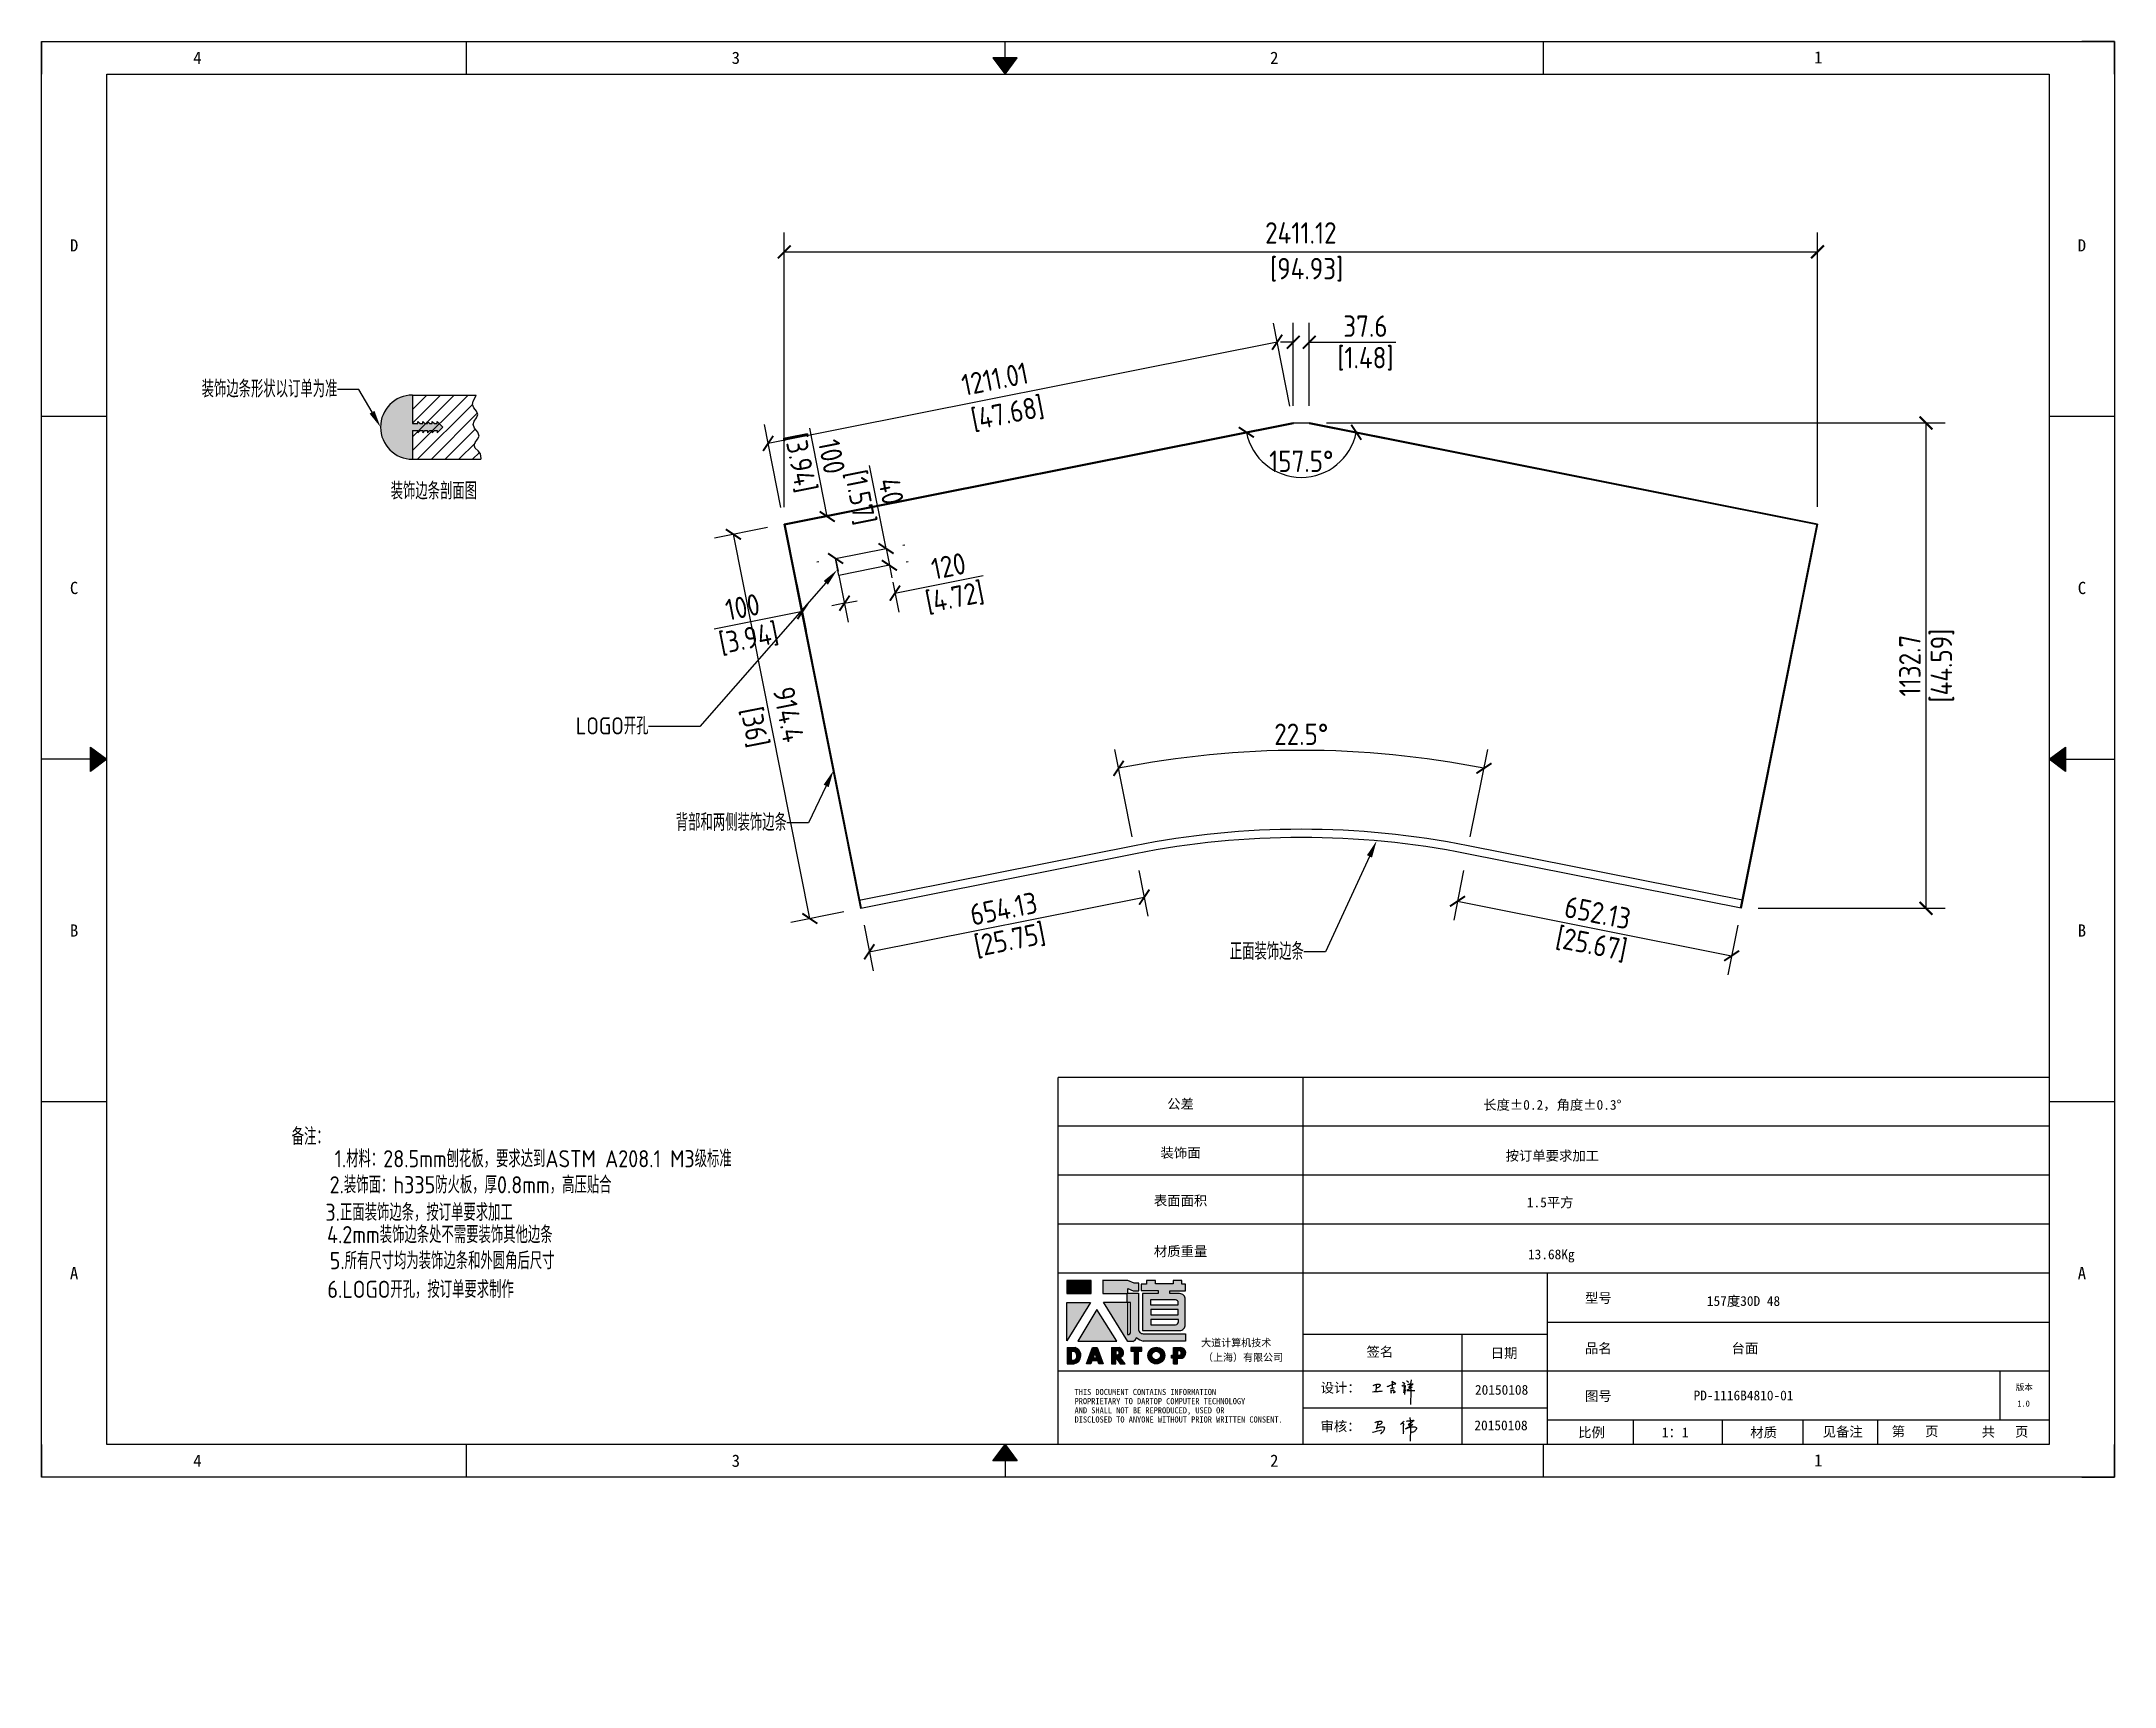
# Model space of a CAD drawing. Header units: millimetres. Extents: x -8883 to 24658, y -3888 to 19148.
# Drawn here: x 9181 to 14018, y 15308 to 19148 of the extents above; entities that cross this region are included whole.
import ezdxf
from ezdxf import colors
from ezdxf.entities.mleader import LeaderData, LeaderLine
from ezdxf.enums import TextEntityAlignment as Align
from ezdxf.math import Vec2, Vec3

# ---------------------------------------------------------------- set-up
doc = ezdxf.new("R2010")
doc.units = ezdxf.units.MM
doc.header["$MEASUREMENT"] = 0
doc.linetypes.add('DOT', pattern=[0.2, 0.1, -0.1])
for name, color, linetype in [('4', 7, 'Continuous'), ('ATTACHMENT', 7, 'Continuous'), ('DIM', 254, 'Continuous'), ('print', 30, 'Continuous'), ('WORKSURFACE', 7, 'Continuous')]:
    doc.layers.add(name, color=color, linetype=linetype)
doc.styles.add('Dartop', font='')
doc.styles.add('Dartop Text Style', font='gbenor.shx', dxfattribs={"bigfont": 'gbcbig.shx'})
doc.styles.add('hzHT', font='')
doc.styles.get('Dartop').set_extended_font_data('FangSong_GB2312')
doc.styles.get('hzHT').set_extended_font_data('SimHei')
doc.dimstyles.new('Dartop DIM Style', dxfattribs={"dimscale": 20, "dimtxt": 2.5, "dimasz": 1.5, "dimexe": 2.25, "dimexo": 2, "dimtad": 1, "dimdsep": 46, "dimtxsty": 'Dartop Text Style', "dimblk": 'ARCHTICK', "dimcen": 0.09, "dimadec": 1, "dimazin": 0, "dimtfac": 1, "dimtofl": 0, "dimtmove": 0, "dimatfit": 1, "dimfxl": 1, "dimtolj": 1, "dimtzin": 0, "dimarcsym": 0})

msp = doc.modelspace()

# ---------------------------------------------------------------- texts
at = {"color": 0}
for s, height, style, p in [('4', 28.554, 'Dartop', (9544.513, 19109.551)), ('3', 28.554, 'Dartop', (10800.896, 19109.551)), ('2', 28.554, 'Dartop', (12057.279, 19109.551)), ('1', 28.554, 'Dartop', (13326.677, 19110.457)), ('D', 28.554, 'Dartop', (9256.762, 18671.721)), ('D', 28.554, 'Dartop', (13941.853, 18671.721)), ('C', 28.554, 'Dartop', (9256.762, 17872.204)), ('C', 28.554, 'Dartop', (13941.853, 17872.204)), ('B', 28.554, 'Dartop', (9256.762, 17072.688)), ('B', 28.554, 'Dartop', (13941.853, 17072.688)), ('公差', 22.8433, 'hzHT', (11838.611, 16667.918)), ('长度%%P0.2，角度%%P0.3%%D', 22.84333, 'hzHT', (12706.167, 16665.858)), ('装饰面', 22.8433, 'hzHT', (11838.611, 16554.048)), ('按订单要求加工', 22.8433, 'hzHT', (12706.167, 16547.078)), ('表面面积', 22.8433, 'hzHT', (11838.611, 16442.369)), ('1.5平方', 22.8433, 'hzHT', (12701.21, 16438.197)), ('材质重量', 22.8433, 'hzHT', (11838.611, 16324.12)), ('13.68Kg', 22.8433, 'hzHT', (12703.688, 16316.942)), ('A', 28.554, 'Dartop', (9256.762, 16273.171)), ('A', 28.554, 'Dartop', (13941.853, 16273.171)), ('型号', 22.8433, 'hzHT', (12813.504, 16215.066)), ('157度30D 48', 22.8433, 'hzHT', (13152.255, 16208.061)), ('品名', 22.8433, 'hzHT', (12813.504, 16097.797)), ('台面', 22.8433, 'hzHT', (13155.449, 16097.797)), ('签名', 22.8433, 'hzHT', (12303.762, 16089.428)), ('日期', 22.8433, 'hzHT', (12593.617, 16086.617)), ('20150108', 22.8433, 'hzHT', (12587.754, 16000.738)), ('版本', 14.2771, 'hzHT', (13807.5, 16006.835)), ('图号', 22.8433, 'hzHT', (12813.504, 15986.142)), ('PD-1116B4810-01', 22.84333, 'hzHT', (13152.255, 15987.633)), ('1.0', 14.2771, 'Dartop', (13805.783, 15968.679)), ('20150108', 22.8433, 'hzHT', (12586.394, 15917.851)), ('比例', 22.8433, 'hzHT', (12797.576, 15901.373)), ('材质', 22.8433, 'hzHT', (13199.201, 15901.373)), ('见备注', 22.8433, 'hzHT', (13383.73, 15903.048)), ('第   页', 22.8433, 'hzHT', (13552.57, 15903.742)), ('共   页', 22.8433, 'hzHT', (13762.405, 15902.91)), ('1：1', 22.8433, 'hzHT', (12992.863, 15901.373)), ('4', 28.554, 'Dartop', (9544.513, 15835.341)), ('3', 28.554, 'Dartop', (10800.896, 15835.341)), ('2', 28.554, 'Dartop', (12057.279, 15835.341)), ('1', 28.554, 'Dartop', (13326.677, 15836.247))]:
    msp.add_text(s, height=height, dxfattribs=dict(at, style=style)).set_placement(p, align=Align.MIDDLE_CENTER)
at = {"color": 0, "style": 'hzHT'}
for s, height, p in [('设计：', 22.8433, (12165.381, 15994.255)), ('THIS DOCUMENT CONTAINS INFORMATION', 14.27708, (11591.367, 15988.63)), ('PROPRIETARY TO DARTOP COMPUTER TECHNOLOGY', 14.27708, (11591.367, 15967.215)), ('AND SHALL NOT BE REPRODUCED, USED OR', 14.27708, (11591.367, 15945.799)), ('DISCLOSED TO ANYONE WITHOUT PRIOR WRITTEN CONSENT.', 14.27708, (11591.367, 15924.383)), ('审核：', 22.8433, (12165.041, 15904.302))]:
    msp.add_text(s, height=height, dxfattribs=at).set_placement(p)
at = {"layer": '4', "color": 0, "style": 'hzHT'}
for s, p in [('大道计算机技术', (11886.656, 16102.03)), ('（上海）有限公司', (11890.967, 16067.883))]:
    msp.add_text(s, height=17.1325, dxfattribs=at).set_placement(p)
at = {"layer": 'DIM', "style": 'Dartop Text Style'}
for s, p in [('装饰边条剖面图', (10096.271, 18098.733)), ('备注：', (9807.671, 16592.08)), ('1.材料：28.5mm刨花板，要求达到ASTM A208.1 M3级标准', (10327.965, 16540.096)), ('2.装饰面：h335防火板，厚0.8mm，高压贴合           ', (10301.175, 16479.332)), ('3.正面装饰边条，按订单要求加工                    ', (10278.675, 16415.083)), ('4.2mm装饰边条处不需要装饰其他边条                 ', (10294.509, 16362.995)), ('5.所有尺寸均为装饰边条和外圆角后尺寸              ', (10267.352, 16302.231)), ('6.LOGO开孔，按订单要求制作              ', (10217.107, 16235.343))]:
    msp.add_text(s, height=40, dxfattribs=at).set_placement(p, align=Align.MIDDLE_CENTER)

# ---------------------------------------------------------------- blocks, each defined once
blk = doc.blocks.new('_ArchTick')
at = {"color": 0, "linetype": 'ByBlock', "const_width": 0.15}
blk.add_lwpolyline([(-0.5, -0.5), (0.5, 0.5)], dxfattribs=at)
blk = doc.blocks.new('*D210')
at = {"layer": 'Defpoints', "color": 0, "transparency": 16777216}
for p in [(12139.1, 18257.3), (13146.5, 17124.6), (13577.9, 17124.6)]:
    blk.add_point(p, dxfattribs=at)
at = {"layer": 'DIM', "color": 0, "lineweight": -2, "transparency": 16777216}
for p, q in [((12179.1, 18257.3), (13622.9, 18257.3)), ((13577.9, 18257.3), (13577.9, 17124.6)), ((13186.5, 17124.6), (13622.9, 17124.6))]:
    blk.add_line(p, q, dxfattribs=at)
at = {"layer": 'DIM', "color": 0, "lineweight": -2, "transparency": 16777216, "xscale": 30, "yscale": 30, "zscale": 30}
for p, rotation in [((13577.9, 18257.3), 90), ((13577.9, 17124.6), 270)]:
    blk.add_blockref('_ArchTick', p, dxfattribs=dict(at, rotation=rotation))
at = {"layer": 'DIM', "color": 0, "transparency": 16777216, "char_height": 50, "attachment_point": 5, "rotation": 90, "style": 'Dartop Text Style'}
for s, insert in [('\\A1;1132.7', (13540.4, 17690.9)), ('\\A1;[44.59]', (13616.4, 17690.9))]:
    blk.add_mtext(s, dxfattribs=dict(at, insert=insert))
blk = doc.blocks.new('*D211')
at = {"layer": 'Defpoints', "color": 0, "transparency": 16777216}
for p in [(13324.9, 18656.6), (10913.8, 18021), (13324.9, 18021.4)]:
    blk.add_point(p, dxfattribs=at)
at = {"layer": 'DIM', "color": 0, "lineweight": -2, "transparency": 16777216}
for p, q in [((10913.8, 18061), (10913.8, 18701.6)), ((13324.9, 18061.4), (13324.9, 18701.6)), ((10913.8, 18656.6), (13324.9, 18656.6))]:
    blk.add_line(p, q, dxfattribs=at)
at = {"layer": 'DIM', "color": 0, "lineweight": -2, "transparency": 16777216, "xscale": 30, "yscale": 30, "zscale": 30, "rotation": 180}
blk.add_blockref('_ArchTick', (10913.8, 18656.6), dxfattribs=at)
at = {"layer": 'DIM', "color": 0, "lineweight": -2, "transparency": 16777216, "xscale": 30, "yscale": 30, "zscale": 30}
blk.add_blockref('_ArchTick', (13324.9, 18656.6), dxfattribs=at)
at = {"layer": 'DIM', "color": 0, "transparency": 16777216, "insert": (12119.3, 18656.6), "char_height": 50, "attachment_point": 5, "style": 'Dartop Text Style'}
blk.add_mtext('\\A1;2411.12\\P [94.93]', dxfattribs=at)
blk = doc.blocks.new('*D212')
at = {"layer": 'Defpoints', "color": 0, "transparency": 16777216}
for p in [(12101.5, 18257.3), (10876.3, 18209.5), (10913.8, 18021)]:
    blk.add_point(p, dxfattribs=at)
at = {"layer": 'DIM', "color": 0, "lineweight": -2, "transparency": 16777216}
for p, q in [((12093.7, 18296.5), (12055.3, 18489.9)), ((12064, 18445.7), (10876.3, 18209.5)), ((10906, 18060.2), (10867.5, 18253.6))]:
    blk.add_line(p, q, dxfattribs=at)
at = {"layer": 'DIM', "color": 0, "lineweight": -2, "transparency": 16777216, "xscale": 30, "yscale": 30, "zscale": 30}
for p, rotation in [((12064, 18445.7), 11.25000000000584), ((10876.3, 18209.5), 191.2500000000059)]:
    blk.add_blockref('_ArchTick', p, dxfattribs=dict(at, rotation=rotation))
at = {"layer": 'DIM', "color": 0, "transparency": 16777216, "insert": (11413.9, 18316.4), "char_height": 50, "attachment_point": 5, "rotation": 11.25, "style": 'Dartop Text Style'}
blk.add_mtext('\\A1;1211.01\\P [47.68]', dxfattribs=at)
blk = doc.blocks.new('*D213')
at = {"layer": 'Defpoints', "color": 0, "transparency": 16777216}
for p in [(12139.1, 18445.7), (12101.5, 18257.3), (12139.1, 18257.3)]:
    blk.add_point(p, dxfattribs=at)
at = {"layer": 'DIM', "color": 0, "lineweight": -2, "transparency": 16777216}
for p, q in [((12101.5, 18297.3), (12101.5, 18490.7)), ((12139.1, 18297.3), (12139.1, 18490.7)), ((12101.5, 18445.7), (12071.5, 18445.7)), ((12139.1, 18445.7), (12340.8, 18445.7))]:
    blk.add_line(p, q, dxfattribs=at)
at = {"layer": 'DIM', "color": 0, "lineweight": -2, "transparency": 16777216, "xscale": 30, "yscale": 30, "zscale": 30}
blk.add_blockref('_ArchTick', (12101.5, 18445.7), dxfattribs=at)
at = {"layer": 'DIM', "color": 0, "lineweight": -2, "transparency": 16777216, "xscale": 30, "yscale": 30, "zscale": 30, "rotation": 180}
blk.add_blockref('_ArchTick', (12139.1, 18445.7), dxfattribs=at)
at = {"layer": 'DIM', "color": 0, "transparency": 16777216, "char_height": 50, "attachment_point": 5, "style": 'Dartop Text Style'}
for s, insert in [('\\A1;37.6', (12270, 18483.2)), ('\\A1;[1.48]', (12270, 18407.2))]:
    blk.add_mtext(s, dxfattribs=dict(at, insert=insert))
blk = doc.blocks.new('*D214')
at = {"layer": 'Defpoints', "color": 0, "transparency": 16777216}
for p in [(12101.5, 18257.3), (12139.1, 18257.3), (12062.5, 18143.7), (10913.8, 18021), (13324.9, 18021.4)]:
    blk.add_point(p, dxfattribs=at)
at = {"layer": 'DIM', "color": 0, "lineweight": -2, "transparency": 16777216}
blk.add_arc((12120.3, 18261), 130.7, 191.25, 348.75, dxfattribs=at)
at = {"layer": 'DIM', "color": 0, "lineweight": -2, "transparency": 16777216, "xscale": 30, "yscale": 30, "zscale": 30}
for p, rotation in [((11992.1, 18235.5), 101.2499999916732), ((12248.6, 18235.5), 78.74999999271982)]:
    blk.add_blockref('_ArchTick', p, dxfattribs=dict(at, rotation=rotation))
at = {"layer": 'DIM', "color": 0, "transparency": 16777216, "insert": (12120.3, 18167.8), "char_height": 50, "attachment_point": 5, "rotation": 360, "style": 'Dartop Text Style'}
blk.add_mtext('\\A1;157.5°', dxfattribs=at)
blk = doc.blocks.new('*D215')
at = {"layer": 'Defpoints', "color": 0, "transparency": 16777216}
for p in [(10795.2, 17997.4), (10913.8, 18021), (11092.2, 17124.2)]:
    blk.add_point(p, dxfattribs=at)
at = {"layer": 'DIM', "color": 0, "lineweight": -2, "transparency": 16777216}
for p, q in [((10874.6, 18013.2), (10751.1, 17988.6)), ((10973.6, 17100.6), (10795.2, 17997.4)), ((11052.9, 17116.4), (10929.5, 17091.8))]:
    blk.add_line(p, q, dxfattribs=at)
at = {"layer": 'DIM', "color": 0, "lineweight": -2, "transparency": 16777216, "xscale": 30, "yscale": 30, "zscale": 30}
for p, rotation in [((10795.2, 17997.4), 101.2499999986194), ((10973.6, 17100.6), 281.2499999986194)]:
    blk.add_blockref('_ArchTick', p, dxfattribs=dict(at, rotation=rotation))
at = {"layer": 'DIM', "color": 0, "transparency": 16777216, "insert": (10880.6, 17568.3), "char_height": 50, "attachment_point": 5, "rotation": 281.25, "style": 'Dartop Text Style'}
blk.add_mtext('\\A1;914.4\\P [36]', dxfattribs=at)
blk = doc.blocks.new('*U163')
at = {"color": 254, "linetype": 'Continuous', "extrusion": (0, 0, -1)}
for points in [[(-17, 0.333), (-16.812, 0.25), (-17, 0.5)], [(-17, 0.333), (-17.188, 0.25), (-16.812, 0.25)], [(-17, 0.333), (-17, 0.5), (-17.188, 0.25)]]:
    blk.add_solid(points, dxfattribs=at)
blk = doc.blocks.new('*U162')
at = {"color": 254, "linetype": 'Continuous', "extrusion": (0, 0, -1)}
for points in [[(-33.167, 11), (-33, 11), (-33.25, 11.188)], [(-33.167, 11), (-33.25, 11.188), (-33.25, 10.812)], [(-33.167, 11), (-33.25, 10.812), (-33, 11)]]:
    blk.add_solid(points, dxfattribs=at)
blk = doc.blocks.new('*U164')
at = {"color": 254, "linetype": 'Continuous'}
for points in [[(17, 21.667), (17.188, 21.75), (16.812, 21.75)], [(17, 21.667), (16.812, 21.75), (17, 21.5)], [(17, 21.667), (17, 21.5), (17.188, 21.75)]]:
    blk.add_solid(points, dxfattribs=at)
blk = doc.blocks.new('*U161')
at = {"color": 254, "linetype": 'Continuous', "extrusion": (0, 0, -1)}
for points in [[(-0.833, 11), (-0.75, 10.812), (-0.75, 11.188)], [(-0.833, 11), (-0.75, 11.188), (-1, 11)], [(-0.833, 11), (-1, 11), (-0.75, 10.812)]]:
    blk.add_solid(points, dxfattribs=at)
blk = doc.blocks.new('dadao')
for p, q in [((48, 19.2), (44.9, 10.4)), ((44.9, 10.4), (51.2, 10.4)), ((51.2, 10.4), (48, 19.2))]:
    blk.add_line(p, q)
for points in [[(41.8, 121.6), (41.8, 143.7), (-0.4, 143.7), (-0.4, 121.6), (41.8, 121.6)], [(104.8, 122), (104.8, 130.3), (114.1, 126.3), (124.2, 126.3), (124.2, 139.6), (115.9, 139.6), (105.1, 143.9), (61.5, 143.9)], [(61.7, 144), (61.7, 121.3), (103.9, 121.3)], [(113.4, 38.7), (105.1, 38.7), (63, 106.5), (103.9, 106.5), (103.9, 120.9), (103.9, 121.3)], [(109.7, 53.6), (109.7, 106.2), (104.3, 106.2), (104.3, 50.4), (106.6, 50.4)], [(144.6, 94.4), (144.6, 84.8), (192, 84.8), (192, 94.1), (144.9, 94.1)], [(120.2, 45), (119.5, 45), (119.5, 44.6)], [(0, 28), (0, 0), (11.8, 0)], [(0.1, 28), (14, 28)], [(7.1, 21.8), (7.1, 6.1), (12, 6.1)], [(7.1, 21.8), (11.4, 21.8)], [(76.8, 28.2), (76.8, 0), (84.1, 0), (84.1, 11.1), (91.6, -0.1), (100.3, -0.1), (91.7, 11.1)], [(76.8, 28.2), (90.6, 28.2)], [(84, 22.7), (84, 15.3), (87.2, 15.3)], [(84, 22.7), (87.3, 22.7)], [(183.7, 0), (183.7, 9.6), (180.6, 9.6), (180.6, 14.9), (183.8, 14.9), (183.8, 28.1), (196.1, 28.1), (196.5, 28.1)], [(183.7, 0), (190.9, 0), (190.9, 9.6), (198.8, 9.6)], [(194.9, 22.3), (190.8, 22.3), (190.8, 15), (194.4, 15)]]:
    blk.add_lwpolyline(points)
blk.add_lwpolyline([(137.1, 144.2), (137.1, 137.9), (128.3, 137.9), (128.3, 126.5), (157.3, 126.5), (157.3, 121.5), (130.3, 121.5), (130.3, 57.5), (194.4, 57.5, 0.414214), (204.4, 67.5), (204.4, 111.3, 0.414214), (194.4, 121.3), (177.5, 121.3), (177.5, 126.3), (204.7, 126.3), (204.7, 137.7), (198.2, 137.7), (198.2, 143.9), (183.3, 143.9), (183.3, 138), (153, 138), (153, 144.2), (137.1, 144.2)], format="xyb", close=True)
for points in [[(104.8, 122), (123.4, 122), (123.4, 60, 0.414214), (131.4, 52), (204.8, 52), (204.8, 39.1), (131.7, 39.1)], [(144.3, 110.8), (144.3, 101.8), (192.3, 101.8), (192.3, 105.5, 0.414214), (187.3, 110.5), (144.3, 110.5)], [(144.6, 77), (144.6, 67.5), (187.6, 67.5, 0.414214), (192.6, 72.5), (192.6, 76.4), (144.6, 76.4)]]:
    blk.add_lwpolyline(points, format="xyb")
for points in [[(-0.3, 106.2), (40.4, 106.2), (-0.3, 39.7), (-0.3, 106.2)], [(51.7, 94.1), (18.4, 39.3), (86.2, 39.3)], [(43.8, 28.2), (51.8, 28.2), (62.6, -0.1), (55, -0.1), (53.2, 5), (42.9, 5), (41.1, 0), (33.6, 0)], [(110, 28.1), (110, 21.9), (116, 21.9), (116, -0.1), (123.2, -0.1), (123.2, 22), (129.2, 22), (129.2, 28.1), (110, 28.1)]]:
    blk.add_lwpolyline(points, close=True)
for radius in [14.5, 7.44]:
    blk.add_circle((154.2, 14.2), radius)
for centre, radius, start, end in [((99.2, 60.7), 12.6, 305.6399, 325.969), ((111.6, 46.7), 8.19, 282.9811, 347.6627), ((136, 61.7), 22.9, 226.7358, 259.3209), ((8.5, 13.9), 8.49, 294.2143, 69.7177), ((9.6, 14.2), 14.4, 278.6604, 72.3203), ((86.4, 19), 3.8, 282.527, 76.7196), ((88.6, 19.4), 8.95, 290.6073, 77.2124), ((193.7, 18.7), 3.8, 280.9891, 72.5513), ((195.7, 18.6), 9.51, 288.8959, 85.2442)]:
    blk.add_arc(centre, radius, start, end)
blk = doc.blocks.new('h')
for p, q in [((20768.1, -2360.9), (20773, -2359.1)), ((20769.5, -2366.9), (20769.8, -2370.6)), ((20769.8, -2370.6), (20770.9, -2378)), ((20770.9, -2378), (20771.5, -2370.6)), ((20772.4, -2369.3), (20774.9, -2367.8)), ((20773, -2359.1), (20784.1, -2355.2)), ((20773.3, -2331.8), (20775.3, -2338.7)), ((20789.1, -2340.9), (20773.5, -2331.9)), ((20775.3, -2338.7), (20775.6, -2351.2)), ((20775.6, -2351.2), (20775.5, -2357.3)), ((20782.2, -2369.2), (20780, -2377.1)), ((20780, -2377.1), (20788.3, -2371.3)), ((20780.1, -2366.4), (20780.8, -2366.4)), ((20781.9, -2367.4), (20782.2, -2369.2)), ((20845.7, -2343.5), (20848.4, -2353)), ((20848.9, -2370.3), (20847.9, -2424)), ((20848.4, -2353), (20848.9, -2370.3))]:
    blk.add_line(p, q)
for points in [[(20696.6, -2372.4, 0.002073), (20710.6, -2371.9, 0.016137), (20719.6, -2371.3, 0.008314), (20736.9, -2369.3)], [(20699.1, -2348.2, -0.029745), (20704.6, -2345.4, -0.046842), (20708.4, -2344.2, -0.00919), (20714.3, -2343, -0.018517), (20717.2, -2342.5, -0.037841), (20720.3, -2342.4, -0.039541), (20723.2, -2342.8, -0.149785), (20726, -2344.3, -0.204935), (20726.9, -2346.6, -0.074872), (20726.5, -2348.3, -0.061615), (20725.6, -2350.3, -0.034204), (20723.8, -2352.6, -0.045776), (20722.3, -2354.1, -0.054985), (20720.4, -2355.3, -0.036348), (20717.3, -2356.5, -0.067752), (20715.7, -2356.8, -0.043553), (20713.2, -2356.7)], [(20755, -2351.9, -0.024077), (20759.9, -2350.1, -0.013147), (20768.7, -2346.5, -0.00522), (20775.4, -2344.1, -0.018517), (20777.3, -2343.4, -0.008274), (20786.3, -2341, -0.039541), (20788.3, -2340.8, -0.079216), (20789.4, -2341, -0.204935)], [(20813.5, -2350.1, 0.007348), (20815.9, -2348.7, 0.008421), (20818, -2347.3, 0.009459), (20819.7, -2346.2, -0.016325), (20820.7, -2345.5, -0.173771), (20821.8, -2345.3, -0.085159), (20823.9, -2346, -0.125883), (20826, -2347.9, -0.160659), (20826.6, -2350.1, -0.010447), (20826.5, -2352.3, -0.008247), (20826.2, -2355.1, -0.002698), (20825.3, -2374, 0.001562), (20823.9, -2383.7, 0.016137)], [(20816.8, -2335, -0.053561), (20819.6, -2336.1, -0.075272), (20821.3, -2337.3, -0.005295), (20822.5, -2338.5, -0.009337), (20823.1, -2339.1, -0.026146), (20823.7, -2339.8, -0.016644), (20824.5, -2340.9)], [(20832.1, -2329.2, -0.053561), (20834.9, -2330.3, -0.075272), (20836.7, -2331.5, -0.005295), (20837.8, -2332.6, -0.009337), (20838.5, -2333.3, -0.026146), (20839, -2334, -0.016644), (20839.8, -2335.1)], [(20836, -2343.7, -0.02797), (20842.1, -2342.6, -0.048868), (20845.6, -2342.2, -0.00919), (20851.1, -2341.4, -0.018517), (20853.9, -2341.1, -0.037841), (20856.7, -2341.2, -0.039541), (20859.4, -2341.6, -0.018282), (20840.6, -2354.7, -0.000937)], [(20847.6, -2340.2, 0.021784), (20849.6, -2335.9, 0.028296), (20850.8, -2332.4, 0.008136), (20851.9, -2328.2, 0.028913), (20852.2, -2327, 0.08193), (20852.1, -2325.9, 0.075058), (20851.7, -2324.7, 0.275043)]]:
    blk.add_lwpolyline(points, format="xyb")
for points in [[(20711.3, -2343.5), (20711.3, -2343.5), (20711.5, -2355.8), (20710.7, -2368), (20710.6, -2371.9)], [(20821.5, -2350.6), (20822.4, -2359.2), (20822.2, -2364.9), (20821.7, -2369), (20821.3, -2376.3), (20823.6, -2368.5), (20827.2, -2366.3), (20829.5, -2366.3)], [(20840.6, -2354.7), (20850, -2354.7), (20855, -2354.3), (20845.9, -2361.1), (20840.5, -2364), (20833, -2367.5), (20863.2, -2367.4), (20865.9, -2367.3)]]:
    blk.add_lwpolyline(points)
for centre, radius, start, end in [((20773.7, -2371.2), 2.3, 121.9907, 163.60158), ((20787.5, -2406), 40.3, 100.61827, 108.24823), ((20780.8, -2367.6), 1.15, 9.4675, 90)]:
    blk.add_arc(centre, radius, start, end)
blk = doc.blocks.new('*D219')
at = {"layer": 'Defpoints', "color": 0, "transparency": 16777216}
for p in [(10935.7, 17921.4), (11033.7, 17940.9), (10956.4, 17817.1)]:
    blk.add_point(p, dxfattribs=at)
at = {"layer": 'DIM', "color": 0, "lineweight": -2, "transparency": 16777216}
for p, q in [((11041.5, 17901.6), (11063.2, 17792.5)), ((10943.5, 17882.1), (10965.2, 17773)), ((10956.4, 17817.1), (10750.3, 17776.1)), ((11054.5, 17836.6), (11083.9, 17842.5))]:
    blk.add_line(p, q, dxfattribs=at)
at = {"layer": 'DIM', "color": 0, "lineweight": -2, "transparency": 16777216, "xscale": 30, "yscale": 30, "zscale": 30}
for p, rotation in [((11054.5, 17836.6), 191.2500000000056), ((10956.4, 17817.1), 11.25000000000561)]:
    blk.add_blockref('_ArchTick', p, dxfattribs=dict(at, rotation=rotation))
at = {"layer": 'DIM', "color": 0, "transparency": 16777216, "char_height": 50, "attachment_point": 5, "rotation": 11.25, "style": 'Dartop Text Style'}
for s, insert in [('\\A1;100', (10816.6, 17827.6)), ('\\A1;[3.94]', (10831.4, 17753))]:
    blk.add_mtext(s, dxfattribs=dict(at, insert=insert))
blk = doc.blocks.new('*D220')
at = {"layer": 'Defpoints', "color": 0, "transparency": 16777216}
for p in [(11014.2, 18038.9), (11014.2, 18038.9), (11033.7, 17940.9)]:
    blk.add_point(p, dxfattribs=at)
at = {"layer": 'DIM', "color": 0, "lineweight": -2, "transparency": 16777216}
for p, q in [((11014.2, 18038.9), (10973.2, 18245)), ((10975, 18031.1), (10970.1, 18030.2)), ((10994.5, 17933.1), (10989.6, 17932.1)), ((11033.7, 17940.9), (11039.6, 17911.4))]:
    blk.add_line(p, q, dxfattribs=at)
at = {"layer": 'DIM', "color": 0, "lineweight": -2, "transparency": 16777216, "xscale": 30, "yscale": 30, "zscale": 30}
for p, rotation in [((11014.2, 18038.9), 281.2499999916593), ((11033.7, 17940.9), 101.2499999916593)]:
    blk.add_blockref('_ArchTick', p, dxfattribs=dict(at, rotation=rotation))
at = {"layer": 'DIM', "color": 0, "transparency": 16777216, "char_height": 50, "attachment_point": 5, "rotation": 281.25, "style": 'Dartop Text Style'}
for s, insert in [('\\A1;[3.94]', (10950.1, 18163.9)), ('\\A1;100', (11024.6, 18178.7))]:
    blk.add_mtext(s, dxfattribs=dict(at, insert=insert))
blk = doc.blocks.new('*D221')
at = {"layer": 'Defpoints', "color": 0, "transparency": 16777216}
for p in [(11041.5, 17901.6), (11159.2, 17925), (11172.2, 17860)]:
    blk.add_point(p, dxfattribs=at)
at = {"layer": 'DIM', "color": 0, "lineweight": -2, "transparency": 16777216}
for p, q in [((11172.2, 17860), (11378.1, 17901)), ((11049.3, 17862.4), (11063.2, 17792.5)), ((11167, 17885.8), (11180.9, 17815.9)), ((11054.5, 17836.6), (11025, 17830.8))]:
    blk.add_line(p, q, dxfattribs=at)
at = {"layer": 'DIM', "color": 0, "lineweight": -2, "transparency": 16777216, "xscale": 30, "yscale": 30, "zscale": 30}
for p, rotation in [((11054.5, 17836.6), 11.25000000000536), ((11172.2, 17860), 191.2500000000054)]:
    blk.add_blockref('_ArchTick', p, dxfattribs=dict(at, rotation=rotation))
at = {"layer": 'DIM', "color": 0, "transparency": 16777216, "char_height": 50, "attachment_point": 5, "rotation": 11.25, "style": 'Dartop Text Style'}
for s, insert in [('\\A1;120', (11297.2, 17923.2)), ('\\A1;[4.72]', (11312.1, 17848.6))]:
    blk.add_mtext(s, dxfattribs=dict(at, insert=insert))
blk = doc.blocks.new('*D222')
at = {"layer": 'Defpoints', "color": 0, "transparency": 16777216}
for p in [(11151.4, 17964.3), (11151.4, 17964.3), (11159.2, 17925)]:
    blk.add_point(p, dxfattribs=at)
at = {"layer": 'DIM', "color": 0, "lineweight": -2, "transparency": 16777216}
for p, q in [((11151.4, 17964.3), (11112.9, 18158)), ((11190.7, 17972.1), (11195.6, 17973.1)), ((11159.2, 17925), (11165.1, 17895.6)), ((11198.5, 17932.8), (11203.4, 17933.8))]:
    blk.add_line(p, q, dxfattribs=at)
at = {"layer": 'DIM', "color": 0, "lineweight": -2, "transparency": 16777216, "xscale": 30, "yscale": 30, "zscale": 30}
for p, rotation in [((11151.4, 17964.3), 281.2500000000078), ((11159.2, 17925), 101.2500000000078)]:
    blk.add_blockref('_ArchTick', p, dxfattribs=dict(at, rotation=rotation))
at = {"layer": 'DIM', "color": 0, "transparency": 16777216, "char_height": 50, "attachment_point": 5, "rotation": 281.25, "style": 'Dartop Text Style'}
for s, insert in [('\\A1;[1.57]', (11088.5, 18083)), ('\\A1;40', (11163.1, 18097.9))]:
    blk.add_mtext(s, dxfattribs=dict(at, insert=insert))
blk = doc.blocks.new('*D223')
at = {"layer": 'Defpoints', "color": 0, "transparency": 16777216}
for p in [(12506.9, 17251.8), (13146.5, 17124.6), (13124.5, 17013.7)]:
    blk.add_point(p, dxfattribs=at)
at = {"layer": 'DIM', "color": 0, "lineweight": -2, "transparency": 16777216}
for p, q in [((12499.1, 17212.6), (12476.1, 17096.7)), ((12484.9, 17140.9), (13124.5, 17013.7)), ((13138.7, 17085.3), (13115.7, 16969.5))]:
    blk.add_line(p, q, dxfattribs=at)
at = {"layer": 'DIM', "color": 0, "lineweight": -2, "transparency": 16777216, "xscale": 30, "yscale": 30, "zscale": 30}
for p, rotation in [((12484.9, 17140.9), 168.749999998059), ((13124.5, 17013.7), 348.749999998059)]:
    blk.add_blockref('_ArchTick', p, dxfattribs=dict(at, rotation=rotation))
at = {"layer": 'DIM', "color": 0, "transparency": 16777216, "char_height": 50, "attachment_point": 5, "rotation": 348.75, "style": 'Dartop Text Style'}
for s, insert in [('\\A1;652.13', (12812, 17114.1)), ('\\A1;[25.67]', (12797.1, 17039.5))]:
    blk.add_mtext(s, dxfattribs=dict(at, insert=insert))
blk = doc.blocks.new('*D224')
at = {"layer": 'Defpoints', "color": 0, "transparency": 16777216}
for p in [(11733.7, 17251.8), (11753.9, 17150.6), (11092.2, 17124.2)]:
    blk.add_point(p, dxfattribs=at)
at = {"layer": 'DIM', "color": 0, "lineweight": -2, "transparency": 16777216}
for p, q in [((11741.5, 17212.6), (11762.6, 17106.5)), ((11112.3, 17023), (11753.9, 17150.6)), ((11100, 17084.9), (11121.1, 16978.9))]:
    blk.add_line(p, q, dxfattribs=at)
at = {"layer": 'DIM', "color": 0, "lineweight": -2, "transparency": 16777216, "xscale": 30, "yscale": 30, "zscale": 30}
for p, rotation in [((11753.9, 17150.6), 11.24999999168698), ((11112.3, 17023), 191.249999991687)]:
    blk.add_blockref('_ArchTick', p, dxfattribs=dict(at, rotation=rotation))
at = {"layer": 'DIM', "color": 0, "transparency": 16777216, "char_height": 50, "attachment_point": 5, "rotation": 11.25, "style": 'Dartop Text Style'}
for s, insert in [('\\A1;654.13', (11425.8, 17123.6)), ('\\A1;[25.75]', (11440.6, 17049))]:
    blk.add_mtext(s, dxfattribs=dict(at, insert=insert))
blk = doc.blocks.new('*D225')
at = {"layer": 'Defpoints', "color": 0, "transparency": 16777216}
for p in [(12263.2, 17488.5), (11733.7, 17251.8), (12506.9, 17251.8), (12120.3, 15308.3)]:
    blk.add_point(p, dxfattribs=at)
at = {"layer": 'DIM', "color": 0, "lineweight": -2, "transparency": 16777216}
for p, q in [((11725.9, 17291), (11685.3, 17495.3)), ((12514.7, 17291), (12555.4, 17495.3))]:
    blk.add_line(p, q, dxfattribs=at)
blk.add_arc((12120.3, 15308.3), 2184.9, 78.75, 101.25, dxfattribs=at)
at = {"layer": 'DIM', "color": 0, "lineweight": -2, "transparency": 16777216, "xscale": 30, "yscale": 30, "zscale": 30}
for p, rotation in [((11694.1, 17451.2), 191.249999991748), ((12546.6, 17451.2), 348.7499999999629)]:
    blk.add_blockref('_ArchTick', p, dxfattribs=dict(at, rotation=rotation))
at = {"layer": 'DIM', "color": 0, "transparency": 16777216, "insert": (12120.3, 17530.7), "char_height": 50, "attachment_point": 5, "style": 'Dartop Text Style'}
blk.add_mtext('\\A1;22.5°', dxfattribs=at)

# ---------------------------------------------------------------- dimensions: what is measured, and where the dimension line sits
at = {"layer": 'DIM'}
dim = msp.add_linear_dim(base=(13324.907, 18656.586), p1=(10913.791, 18021.004), p2=(13324.907, 18021.394), dimstyle='Dartop DIM Style', override={"dimpost": '\\X'}, dxfattribs=at)
dim.commit()
dim.dimension.update_dxf_attribs({"geometry": '*D211', "text_midpoint": (12119.349, 18656.586), "dimtype": 160})
for base, p1, angle, picture, middle in [((10876.3, 18209.483), (12101.529, 18257.26), 191.25, '*D212', (11413.878, 18316.414)), ((10795.214, 17997.417), (11092.181, 17124.174), 101.25, '*D215', (10880.569, 17568.309))]:
    dim = msp.add_linear_dim(base=base, p1=p1, p2=(10913.791, 18021.004), angle=angle, dimstyle='Dartop DIM Style', override={"dimpost": '\\X'}, dxfattribs=at)
    dim.commit()
    dim.dimension.update_dxf_attribs({"geometry": picture, "text_midpoint": middle, "dimtype": 161})
for p1, p2, distance, picture, middle in [((12101.529, 18257.26), (12139.129, 18257.26), 188.479, '*D213', (12269.963, 18445.739)), ((11033.73, 17940.863), (11014.221, 18038.941), 0, '*D220', (10987.869, 18171.419)), ((11159.228, 17925.042), (11151.424, 17964.274), 0, '*D222', (11126.306, 18090.55)), ((11041.533, 17901.631), (11159.228, 17925.042), -66.272, '*D221', (11304.563, 17886.381)), ((11033.73, 17940.863), (10935.651, 17921.354), 106.272, '*D219', (10823.907, 17790.773)), ((11092.181, 17124.174), (11733.738, 17251.787), -103.161, '*D224', (11433.085, 17086.801)), ((12506.92, 17251.787), (13146.516, 17124.564), -113.077, '*D223', (12804.658, 17077.271))]:
    dim = msp.add_aligned_dim(p1=p1, p2=p2, distance=distance, dimstyle='Dartop DIM Style', override={"dimpost": '\\X'}, dxfattribs=at)
    dim.commit()
    dim.dimension.update_dxf_attribs({"geometry": picture, "text_midpoint": middle})
dim = msp.add_angular_dim_2l(base=(12062.501, 18143.734), line1=((13324.907, 18021.394), (12139.129, 18257.26)), line2=((12101.529, 18257.26), (10913.791, 18021.004)), dimstyle='Dartop DIM Style', override={"dimpost": '\\X'}, dxfattribs=at)
dim.commit()
dim.dimension.update_dxf_attribs({"geometry": '*D214', "text_midpoint": (12120.329, 18167.75)})
dim = msp.add_linear_dim(base=(13577.887, 17124.564), p1=(12139.129, 18257.26), p2=(13146.516, 17124.564), angle=90, dimstyle='Dartop DIM Style', override={"dimpost": '\\X'}, dxfattribs=at)
dim.commit()
dim.dimension.update_dxf_attribs({"geometry": '*D210', "text_midpoint": (13577.887, 17690.912)})
dim = msp.add_angular_dim_3p(base=(12263.229, 17488.498), center=(12120.329, 15308.263), p1=(12506.92, 17251.787), p2=(11733.738, 17251.787), dimstyle='Dartop DIM Style', override={"dimpost": '\\X'}, dxfattribs=at)
dim.commit()
dim.dimension.update_dxf_attribs({"geometry": '*D225', "text_midpoint": (12120.329, 17530.676)})

# ---------------------------------------------------------------- hatches: boundary and pattern name
for points in [[(11630.24, 16255.488), (11573.285, 16255.488), (11573.285, 16225.731), (11630.24, 16225.731)], [(11628.406, 16204.911), (11573.438, 16204.911), (11573.438, 16115.162)], [(11643.644, 16188.624), (11598.709, 16114.565), (11690.207, 16114.565)], [(11748.305, 16099.411), (11722.302, 16099.411), (11722.302, 16091.162), (11730.415, 16091.162), (11730.415, 16061.433), (11740.129, 16061.433), (11740.129, 16091.181), (11748.305, 16091.181)]]:
    msp.add_hatch(color=0).paths.add_polyline_path(points)
h = msp.add_hatch(color=0)
h.paths.add_polyline_path([(11715.354, 16237.404), (11727.924, 16231.973), (11741.514, 16231.973), (11741.514, 16249.96), (11730.302, 16249.96), (11715.694, 16255.729), (11657.152, 16255.729), (11657.152, 16225.31), (11714.112, 16225.31), (11714.112, 16224.694), (11714.112, 16205.252), (11658.877, 16205.252), (11715.69, 16113.821), (11726.94, 16113.821, 0.27937482), (11735.153, 16121.808), (11735.153, 16122.229), (11736.145, 16122.229, 0.14314537), (11751.633, 16114.347), (11850.355, 16114.347), (11850.355, 16131.687), (11751.212, 16131.687, -0.41421356), (11740.414, 16142.486), (11740.414, 16226.271), (11715.354, 16226.271)])
h.paths.add_polyline_path([(11714.686, 16204.863), (11721.924, 16204.862), (11721.924, 16133.899, -0.08893574), (11717.73, 16129.585), (11714.661, 16129.585)], flags=16)
h = msp.add_hatch(color=0)
h.paths.add_polyline_path([(11850.185, 16247.442), (11841.401, 16247.442), (11841.401, 16255.797), (11821.324, 16255.797), (11821.324, 16247.859), (11780.335, 16247.859), (11780.335, 16256.215), (11758.867, 16256.215), (11758.867, 16247.705), (11747.005, 16247.705), (11747.005, 16232.301), (11786.15, 16232.301), (11786.15, 16225.487), (11749.674, 16225.487), (11749.674, 16139.229), (11836.268, 16139.229, 0.41421356), (11849.766, 16152.727), (11849.766, 16211.799, 0.41421356), (11836.268, 16225.297), (11813.377, 16225.297), (11813.377, 16231.983), (11850.185, 16231.983)])
h.paths.add_polyline_path([(11826.705, 16210.674, -0.41421356), (11833.454, 16203.925), (11833.454, 16198.975), (11768.623, 16198.975), (11768.623, 16210.674)], flags=16)
h.paths.add_polyline_path([(11833.035, 16188.53), (11833.035, 16175.996), (11769.042, 16175.996), (11769.042, 16188.53)], flags=16)
h.paths.add_polyline_path([(11833.871, 16164.715), (11833.871, 16159.348, -0.41421356), (11827.122, 16152.598), (11769.042, 16152.598), (11769.042, 16164.715)], flags=16)
h = msp.add_hatch(color=0)
h.paths.add_polyline_path([(11592.7, 16099.276), (11573.842, 16099.276), (11573.842, 16061.546), (11589.724, 16061.546, 0.79301591)])
h.paths.add_polyline_path([(11590.004, 16069.809), (11583.41, 16069.809), (11583.41, 16091.013), (11589.276, 16091.013, -0.67136089)], flags=16)
h = msp.add_hatch(color=0)
h.paths.add_polyline_path([(11643.786, 16099.586), (11633.024, 16099.586), (11619.183, 16061.505), (11629.378, 16061.505), (11631.776, 16068.254), (11645.587, 16068.254), (11648.038, 16061.424), (11658.314, 16061.424)])
h.paths.add_polyline_path([(11642.948, 16075.529), (11634.391, 16075.529), (11638.591, 16087.495)], flags=16)
h = msp.add_hatch(color=0)
h.paths.add_polyline_path([(11696.097, 16099.56), (11677.55, 16099.56), (11677.55, 16061.485), (11687.351, 16061.485), (11687.351, 16076.579), (11697.425, 16061.349), (11709.268, 16061.349), (11697.674, 16076.483, 0.74405494)])
h.paths.add_polyline_path([(11687.261, 16082.214), (11687.261, 16092.213), (11691.642, 16092.213, -0.79680897), (11691.577, 16082.214)], flags=16)
h = msp.add_hatch(color=0)
h.paths.add_polyline_path([(11762.441, 16080.659, 1), (11801.538, 16080.659, 1)])
h.paths.add_polyline_path([(11792.032, 16080.659, -1), (11771.947, 16080.659, -1)], flags=16)
h = msp.add_hatch(color=0)
h.paths.add_polyline_path([(11839.038, 16099.469), (11838.477, 16099.469), (11821.943, 16099.469), (11821.943, 16081.7), (11817.555, 16081.7), (11817.555, 16074.487), (11821.872, 16074.487), (11821.872, 16061.551), (11831.524, 16061.551), (11831.524, 16074.537), (11842.13, 16074.537, 0.81230381)])
h.paths.add_polyline_path([(11831.381, 16081.749), (11831.381, 16091.688), (11836.874, 16091.688, -0.77821343), (11836.313, 16081.749)], flags=16)
at = {"layer": 'ATTACHMENT', "linetype": 'Continuous'}
h = msp.add_hatch(color=256, dxfattribs=at)
edge = h.paths.add_edge_path()
edge.add_line((10064.282, 18239.274), (10070.324, 18239.274))
edge.add_line((10070.324, 18239.274), (10070.324, 18234.231))
edge.add_line((10070.324, 18234.231), (10075.385, 18239.274))
edge.add_line((10075.385, 18239.274), (10081.428, 18239.274))
edge.add_line((10081.428, 18239.274), (10081.428, 18234.231))
edge.add_line((10081.428, 18234.231), (10086.488, 18239.274))
edge.add_line((10086.488, 18239.274), (10092.531, 18239.274))
edge.add_line((10092.531, 18239.274), (10092.531, 18234.231))
edge.add_line((10092.531, 18234.231), (10097.592, 18239.274))
edge.add_line((10097.592, 18239.274), (10103.635, 18239.274))
edge.add_line((10103.635, 18239.274), (10103.635, 18234.231))
edge.add_line((10103.635, 18234.231), (10116.91, 18247.46))
edge.add_line((10103.635, 18260.688), (10116.91, 18247.46))
edge.add_line((10103.635, 18255.646), (10103.635, 18260.688))
edge.add_line((10097.592, 18255.646), (10103.635, 18255.646))
edge.add_line((10092.531, 18260.688), (10097.592, 18255.646))
edge.add_line((10092.531, 18255.646), (10092.531, 18260.688))
edge.add_line((10086.488, 18255.646), (10092.531, 18255.646))
edge.add_line((10081.428, 18260.688), (10086.488, 18255.646))
edge.add_line((10081.428, 18255.646), (10081.428, 18260.688))
edge.add_line((10075.385, 18255.646), (10081.428, 18255.646))
edge.add_line((10070.324, 18260.688), (10075.385, 18255.646))
edge.add_line((10070.324, 18255.646), (10070.324, 18260.688))
edge.add_line((10064.282, 18255.646), (10070.324, 18255.646))
edge.add_line((10059.221, 18260.688), (10064.282, 18255.646))
edge.add_line((10059.221, 18255.646), (10059.221, 18260.688))
edge.add_line((10046.651, 18255.646), (10059.221, 18255.646))
edge.add_line((10046.651, 18322.263), (10046.651, 18255.646))
edge.add_arc((10046.651, 18247.46), 74.803, 90, 270)
edge.add_line((10046.651, 18239.274), (10046.651, 18172.657))
edge.add_line((10046.651, 18239.274), (10059.221, 18239.274))
edge.add_line((10059.221, 18239.274), (10059.221, 18234.231))
edge.add_line((10059.221, 18234.231), (10064.282, 18239.274))

# ---------------------------------------------------------------- linework, layer by layer
at = {"color": 0, "linetype": 'DOT'}
for p, q in [((9180.617, 19147.623), (13941.853, 19147.623)), ((9180.617, 15873.413), (9180.617, 19071.479)), ((14017.997, 19071.479), (14017.997, 15873.413)), ((13941.853, 15797.269), (9180.617, 15797.269))]:
    msp.add_line(p, q, dxfattribs=at)
at = {"color": 0}
for p, q in [((9180.617, 19147.623), (9180.617, 19071.479)), ((10172.704, 19071.479), (10172.704, 19147.623)), ((11429.087, 19109.551), (11429.087, 19147.623)), ((12685.47, 19071.479), (12685.47, 19147.623)), ((14017.997, 19147.623), (13941.853, 19147.623)), ((14017.997, 19071.479), (14017.997, 19147.623)), ((9332.906, 15873.413), (9332.906, 19071.479)), ((9332.906, 19071.479), (13865.709, 19071.479)), ((13865.709, 19071.479), (13865.709, 15873.413)), ((9332.906, 18271.962), (9180.617, 18271.962)), ((14017.997, 18271.962), (13865.709, 18271.962)), ((9294.834, 17472.446), (9180.617, 17472.446)), ((13903.781, 17472.446), (14017.997, 17472.446)), ((11552.822, 15873.413), (11552.822, 16730.038)), ((13865.709, 16730.038), (11552.822, 16730.038)), ((12123.905, 16730.038), (12123.905, 15873.413)), ((9332.906, 16672.93), (9180.617, 16672.93)), ((14017.997, 16672.93), (13865.709, 16672.93)), ((13865.709, 16615.821), (11552.822, 16615.821)), ((13865.709, 16501.605), (11552.822, 16501.605)), ((13865.709, 16387.388), (11552.822, 16387.388)), ((13865.709, 16273.171), (11552.822, 16273.171)), ((12694.988, 15873.413), (12694.988, 16273.171)), ((12694.988, 16158.955), (13865.709, 16158.955)), ((12123.905, 16130.401), (12694.988, 16130.401)), ((12495.109, 16130.401), (12495.109, 15873.413)), ((11552.822, 16044.738), (12123.905, 16044.738)), ((12123.905, 16044.738), (13865.709, 16044.738)), ((13751.492, 15930.521), (13751.492, 16044.738)), ((12123.905, 15959.076), (12694.988, 15959.076)), ((12694.988, 15930.521), (13865.709, 15930.521)), ((12895.91, 15873.413), (12895.91, 15930.521)), ((13102.972, 15873.413), (13102.972, 15930.521)), ((13291.211, 15873.413), (13291.211, 15930.521)), ((13465.95, 15873.413), (13465.95, 15930.521)), ((9180.617, 15873.413), (9180.617, 15797.269)), ((13865.709, 15873.413), (9332.906, 15873.413)), ((10172.704, 15797.269), (10172.704, 15873.413)), ((12685.47, 15797.269), (12685.47, 15873.413)), ((14017.997, 15797.269), (14017.997, 15873.413)), ((11429.087, 15835.341), (11429.087, 15797.269)), ((13941.853, 15797.269), (14017.997, 15797.269))]:
    msp.add_line(p, q, dxfattribs=at)
for p, q in [((12369.392, 15919.171), (12376.527, 15919.171)), ((12380.332, 15919.517), (12373.199, 15914.629)), ((12373.456, 15936.105), (12375.095, 15922.418)), ((12375.095, 15922.418), (12375.361, 15912.313)), ((12376.527, 15919.171), (12380.332, 15919.517)), ((12369.161, 15912.472), (12363.549, 15909.435)), ((12373.199, 15914.629), (12369.161, 15912.472)), ((12375.361, 15912.313), (12374.756, 15880.865))]:
    msp.add_line(p, q)
for points in [[(11429.087, 19071.479), (11457.641, 19109.551), (11400.533, 19109.551), (11429.087, 19071.479)], [(9332.906, 17472.446), (9294.834, 17443.892), (9294.834, 17501), (9332.906, 17472.446)], [(13865.709, 17472.446), (13903.781, 17501), (13903.781, 17443.892), (13865.709, 17472.446)], [(11429.087, 15873.413), (11457.641, 15835.341), (11400.533, 15835.341), (11429.087, 15873.413)]]:
    msp.add_lwpolyline(points, close=True, dxfattribs=at)
for points in [[(12292.234, 15924.108, -0.02974503), (12295.499, 15925.744, -0.04684215), (12297.709, 15926.455, -0.00919025), (12301.158, 15927.152, -0.01851715), (12302.887, 15927.402, -0.03784064), (12304.671, 15927.458, -0.03954126), (12306.367, 15927.248, -0.14978519), (12308.023, 15926.343, -0.20493524), (12308.53, 15925.033, -0.07487171), (12308.337, 15923.998, -0.06161465), (12307.774, 15922.853, -0.0342039), (12306.753, 15921.505, -0.04577587), (12305.838, 15920.631, -0.05498501), (12304.733, 15919.936, -0.03634791), (12302.901, 15919.207, -0.06775206), (12301.984, 15919.049, -0.04355337), (12300.542, 15919.124)], [(12365.889, 15927.589, -0.02797026), (12370.502, 15928.441, -0.04886788), (12373.176, 15928.726, -0.00919025), (12377.381, 15929.349, -0.01851715), (12379.482, 15929.542, -0.03784064), (12381.639, 15929.496, -0.03954126), (12383.671, 15929.135, -0.01828189), (12369.392, 15919.171, -0.0009369)], [(12363.549, 15909.435, -0.02974503), (12368.642, 15911.987, -0.04684215), (12372.091, 15913.097, -0.00919025), (12377.471, 15914.184, -0.01851715), (12380.168, 15914.574, -0.03784064), (12382.951, 15914.661, -0.03954126), (12385.597, 15914.333, -0.14978519), (12388.18, 15912.922, -0.20493524), (12388.972, 15910.877, -0.07487171), (12388.671, 15909.264, -0.06161465), (12387.793, 15907.477, -0.0342039), (12386.199, 15905.374, -0.04577587), (12384.773, 15904.011, -0.05498501), (12383.048, 15902.927, -0.03634791), (12380.191, 15901.79, -0.06775206), (12378.759, 15901.544, -0.04355337), (12376.51, 15901.66)]]:
    msp.add_lwpolyline(points, format="xyb")
msp.add_lwpolyline([(12299.43, 15926.819), (12299.43, 15926.819), (12298.339, 15920.129), (12296.542, 15913.837), (12295.367, 15909.977)])
for centre, radius, start, end in [((12324.07, 15969.403), 56.38, 299.265464, 300.9495), ((12451.798, 15496.811), 435.33, 102.46592, 103.2053), ((12155.135, 16130.604), 288.251, 313.366132, 315.296084), ((12357.87, 15920.035), 1.843, 52.375745, 91.291159), ((10736.643, 15972.327), 1623.372, 357.565664, 358.057278), ((12357.238, 15920.323), 2.112, 357.196828, 33.705179), ((12309.694, 15923.435), 49.768, 352.912546, 354.802684), ((12328.364, 15921.737), 31.021, 354.802684, 357.196828), ((12283.882, 15913.484), 12.068, 281.076982, 291.212632), ((12018.522, 16990.601), 1121.291, 283.91895, 284.971512), ((12313.809, 15878.058), 36.863, 113.202449, 120.017497), ((12305.157, 15898.241), 14.903, 102.47486, 113.202449), ((12326.751, 15800.633), 114.873, 100.36867, 102.47486), ((12302.756, 15907.833), 9.506, 283.816254, 294.030509), ((12311.172, 15885.781), 28.31, 96.125337, 100.36867), ((12304.785, 15903.131), 4.385, 294.836428, 309.901134), ((12246.328, 15957.064), 83.887, 316.919563, 320.58866), ((12309.663, 15899.838), 14.173, 87.457037, 96.125337), ((12309.716, 15901.026), 12.984, 78.399567, 87.457037), ((12293.863, 15916.313), 21.329, 324.094808, 331.378357), ((12311.55, 15909.959), 3.864, 44.324655, 78.399567), ((12310.417, 15907.944), 2.849, 319.573073, 337.48549), ((12302.569, 15914.216), 12.808, 324.910666, 333.348429), ((12308.798, 15911.889), 6.238, 326.76781, 340.871018), ((12312.781, 15911.161), 2.144, 357.998393, 44.324655), ((12310.686, 15911.234), 4.24, 340.871018, 357.998393), ((13268.281, 15765.957), 920.051, 171.410173, 171.768083)]:
    msp.add_arc(centre, radius, start, end)
at = {"layer": 'ATTACHMENT', "linetype": 'Continuous'}
for p, q in [((10046.651, 18289.001), (10079.913, 18322.263)), ((10046.651, 18256.974), (10111.94, 18322.263)), ((10046.651, 18224.946), (10143.968, 18322.263)), ((10046.651, 18192.919), (10175.995, 18322.263)), ((10046.651, 18322.263), (10046.651, 18255.646)), ((10046.651, 18322.263), (10195.032, 18322.263)), ((10058.417, 18172.657), (10186.127, 18300.367)), ((10186.07, 18300.486), (10187.653, 18308.464)), ((10189.907, 18292.575), (10186.07, 18300.486)), ((10187.653, 18308.464), (10192.302, 18316.61)), ((10195.749, 18284.731), (10189.907, 18292.575)), ((10192.302, 18316.61), (10195.032, 18322.263)), ((10046.651, 18255.646), (10059.221, 18255.646)), ((10046.651, 18239.274), (10046.651, 18172.657)), ((10046.651, 18239.274), (10059.221, 18239.274)), ((10059.221, 18255.646), (10059.221, 18260.688)), ((10059.221, 18260.688), (10064.282, 18255.646)), ((10059.221, 18234.231), (10064.282, 18239.274)), ((10059.221, 18239.274), (10059.221, 18234.231)), ((10064.282, 18255.646), (10070.324, 18255.646)), ((10064.282, 18239.274), (10070.324, 18239.274)), ((10070.324, 18255.646), (10070.324, 18260.688)), ((10070.324, 18260.688), (10075.385, 18255.646)), ((10070.324, 18234.231), (10075.385, 18239.274)), ((10070.324, 18239.274), (10070.324, 18234.231)), ((10075.385, 18255.646), (10081.428, 18255.646)), ((10075.385, 18239.274), (10081.428, 18239.274)), ((10081.428, 18255.646), (10081.428, 18260.688)), ((10081.428, 18260.688), (10086.488, 18255.646)), ((10081.428, 18234.231), (10086.488, 18239.274)), ((10081.428, 18239.274), (10081.428, 18234.231)), ((10086.488, 18255.646), (10092.531, 18255.646)), ((10086.488, 18239.274), (10092.531, 18239.274)), ((10090.444, 18172.657), (10197.583, 18279.795)), ((10092.531, 18255.646), (10092.531, 18260.688)), ((10092.531, 18260.688), (10097.592, 18255.646)), ((10092.531, 18234.231), (10097.592, 18239.274)), ((10092.531, 18239.274), (10092.531, 18234.231)), ((10097.592, 18255.646), (10103.635, 18255.646)), ((10097.592, 18239.274), (10103.635, 18239.274)), ((10103.635, 18255.646), (10103.635, 18260.688)), ((10103.635, 18260.688), (10116.91, 18247.46)), ((10103.635, 18234.231), (10116.91, 18247.46)), ((10103.635, 18239.274), (10103.635, 18234.231)), ((10122.472, 18172.657), (10192.815, 18243)), ((10187.646, 18253.984), (10190.559, 18261.609)), ((10191.443, 18244.769), (10187.646, 18253.984)), ((10190.559, 18261.609), (10195.794, 18269.255)), ((10198.551, 18235.607), (10191.443, 18244.769)), ((10198.68, 18276.841), (10195.749, 18284.731)), ((10195.794, 18269.255), (10198.68, 18276.841)), ((10154.499, 18172.657), (10192.309, 18210.467)), ((10190.01, 18205.117), (10192.948, 18211.954)), ((10192.949, 18198.602), (10190.01, 18205.117)), ((10192.948, 18211.954), (10198.44, 18219.117)), ((10199.29, 18192.185), (10192.949, 18198.602)), ((10198.44, 18219.117), (10201.833, 18226.398)), ((10201.833, 18226.398), (10198.551, 18235.607)), ((10204.986, 18185.412), (10199.29, 18192.185)), ((10046.651, 18172.657), (10205.684, 18172.657)), ((10186.527, 18172.657), (10202.38, 18188.51)), ((10206.336, 18174.036), (10204.986, 18185.412)), ((10205.684, 18172.657), (10206.336, 18174.036))]:
    msp.add_line(p, q, dxfattribs=at)
msp.add_arc((10046.651, 18247.46), 74.803, 90, 270, dxfattribs=at)
at = {"layer": 'print'}
msp.add_lwpolyline([(9180.617, 19147.623), (14017.997, 19147.623), (14017.997, 15797.269), (9180.617, 15797.269)], close=True, dxfattribs=at)
at = {"layer": 'WORKSURFACE', "ltscale": 0.2}
for p, q in [((12101.529, 18257.26), (10913.791, 18021.004)), ((12101.92, 18255.298), (10914.181, 18019.042)), ((13324.516, 18019.432), (12138.739, 18255.298)), ((13324.907, 18021.394), (12139.129, 18257.26))]:
    msp.add_line(p, q, dxfattribs=at)
at = {"layer": 'WORKSURFACE'}
for p, q in [((12101.529, 18257.26), (12139.129, 18257.26)), ((11092.181, 17124.174), (10913.791, 18021.004)), ((11094.143, 17124.564), (10915.752, 18021.394)), ((13322.945, 18021.784), (13144.554, 17124.954)), ((13324.907, 18021.394), (13146.516, 17124.564)), ((13150.232, 17143.248), (12509.847, 17270.629)), ((13146.516, 17124.564), (12506.92, 17251.787))]:
    msp.add_line(p, q, dxfattribs=at)
at = {"layer": 'WORKSURFACE', "color": 0, "ltscale": 0.2}
for p, q in [((11730.812, 17270.629), (11088.465, 17142.858)), ((11733.738, 17251.787), (11092.181, 17124.174))]:
    msp.add_line(p, q, dxfattribs=at)
at = {"layer": 'WORKSURFACE'}
msp.add_lwpolyline([(11033.73, 17940.863), (11151.424, 17964.274), (11159.228, 17925.042), (11041.533, 17901.631)], close=True, dxfattribs=at)
msp.add_arc((12120.329, 15312.393), 1996.6, 78.75, 101.25, dxfattribs=at)
at = {"layer": 'WORKSURFACE', "ltscale": 0.2}
msp.add_arc((12120.329, 15308.263), 1981.6, 78.75, 101.25, dxfattribs=at)

# ---------------------------------------------------------------- block references
at = {"color": 0, "linetype": 'Continuous', "xscale": 152.2888407109637, "yscale": 152.2888407109637, "zscale": 152.2888407109637}
for name, p in [('*U164', (8840.177, 15797.269)), ('*U161', (9180.617, 15797.269)), ('*U162', (8840.177, 15797.269)), ('*U163', (8840.177, 15797.269))]:
    msp.add_blockref(name, p, dxfattribs=at)
at = {"color": 0}
for name, p, xscale, yscale, zscale in [('dadao', (11573.842, 16061.546), 1.349832906196347, 1.349832906196347, 1.349832906196347), ('h', (164.325, 17385.88), 0.585704211006083, 0.585704211006083, 0.585704211006083)]:
    msp.add_blockref(name, p, dxfattribs=dict(at, xscale=xscale, yscale=yscale, zscale=zscale))

msp.set_redraw_order([(e.dxf.handle, doc.entitydb.next_handle()) for e in msp.query("TEXT MTEXT ATTDEF DIMENSION ARC_DIMENSION")])  # texts and dimensions are drawn at this point

# ---------------------------------------------------------------- leaders
at = {"layer": 'DIM'}
ml = msp.add_multileader_mtext('Standard', dxfattribs=at)
ml.set_content('装饰边条形状以订单为准', color=256, style='Dartop Text Style')
ml.set_leader_properties()
ml.build(insert=Vec2(0, 0))
ml.multileader.update_dxf_attribs({"dogleg_length": 0.36, "arrow_head_size": 40})
ctx = ml.context
ctx.base_point, ctx.char_height, ctx.arrow_head_size, ctx.landing_gap_size, ctx.plane_origin = Vec3(9556.072, 18335.288), 40, 40, 0.09, Vec3(10198.618, 18496.525)
ctx.text_align_type = 2
notes = []
notes.append((ctx, [(0, (1, 1, 0), (9921.55, 18335.288), (-1, 0), 50.298, [(0, [(9971.848, 18247.46)], 0, [])])]))
ctx.mtext.insert, ctx.mtext.alignment, ctx.mtext.flow_direction = Vec3(9871.162, 18356.832), 3, 5
ml = msp.add_multileader_mtext('Standard', dxfattribs=at)
ml.set_content('LOGO开孔', color=256, style='Dartop Text Style')
ml.set_leader_properties()
ml.build(insert=Vec2(0, 0))
ml.multileader.update_dxf_attribs({"dogleg_length": 0.36, "arrow_head_size": 40})
ctx = ml.context
ctx.base_point, ctx.char_height, ctx.arrow_head_size, ctx.landing_gap_size, ctx.plane_origin = Vec3(10442.17, 17549.054), 40, 40, 0.09, Vec3(10939.864, 17677.327)
ctx.text_align_type = 2
notes.append((ctx, [(0, (1, 1, 0), (10717.089, 17549.054), (-1, 0), 119.935, [(0, [(11037.168, 17914.217)], 0, [])])]))
ctx.mtext.insert, ctx.mtext.alignment, ctx.mtext.flow_direction = Vec3(10597.064, 17570.378), 3, 5
ml = msp.add_multileader_mtext('Standard', dxfattribs=at)
ml.set_content('背部和两侧装饰边条', color=256, style='Dartop Text Style')
ml.set_leader_properties()
ml.build(insert=Vec2(0, 0))
ml.multileader.update_dxf_attribs({"dogleg_length": 0.36, "arrow_head_size": 40})
ctx = ml.context
ctx.base_point, ctx.char_height, ctx.arrow_head_size, ctx.landing_gap_size, ctx.plane_origin = Vec3(10662.303, 17323.762), 40, 40, 0.09, Vec3(11247.496, 17485)
ctx.text_align_type = 2
notes.append((ctx, [(0, (1, 1, 0), (10970.428, 17323.762), (-1, 0), 50.298, [(0, [(11028.824, 17446.259)], 0, [])])]))
ctx.mtext.insert, ctx.mtext.alignment, ctx.mtext.flow_direction = Vec3(10920.04, 17345.306), 3, 5
ml = msp.add_multileader_mtext('Standard', dxfattribs=at)
ml.set_content('正面装饰边条', color=256, style='Dartop Text Style')
ml.set_leader_properties()
ml.build(insert=Vec2(0, 0))
ml.multileader.update_dxf_attribs({"dogleg_length": 0.36, "arrow_head_size": 40})
ctx = ml.context
ctx.base_point, ctx.char_height, ctx.arrow_head_size, ctx.landing_gap_size, ctx.plane_origin = Vec3(11955.914, 17022.85), 40, 40, 0.09, Vec3(12521.871, 17632.403)
ctx.text_align_type = 2
notes.append((ctx, [(0, (1, 1, 0), (12176.686, 17022.85), (-1, 0), 50.298, [(0, [(12296.154, 17282.048)], 0, [])])]))
ctx.mtext.insert, ctx.mtext.alignment, ctx.mtext.flow_direction = Vec3(12126.298, 17044.173), 3, 5
for ctx, leaders in notes:
    for number, flags, end, landing, length, lines in leaders:
        leader = LeaderData()
        leader.index, (leader.has_last_leader_line, leader.has_dogleg_vector, leader.attachment_direction) = number, flags
        leader.last_leader_point, leader.dogleg_vector, leader.dogleg_length = Vec3(end), Vec3(landing), length
        for number, points, colour, breaks in lines:
            line = LeaderLine()
            line.index, line.vertices, line.color, line.breaks = number, Vec3.list(points), colors.encode_raw_color(colour), breaks
            leader.lines.append(line)
        ctx.leaders.append(leader)

doc.saveas('drawing.dxf')
